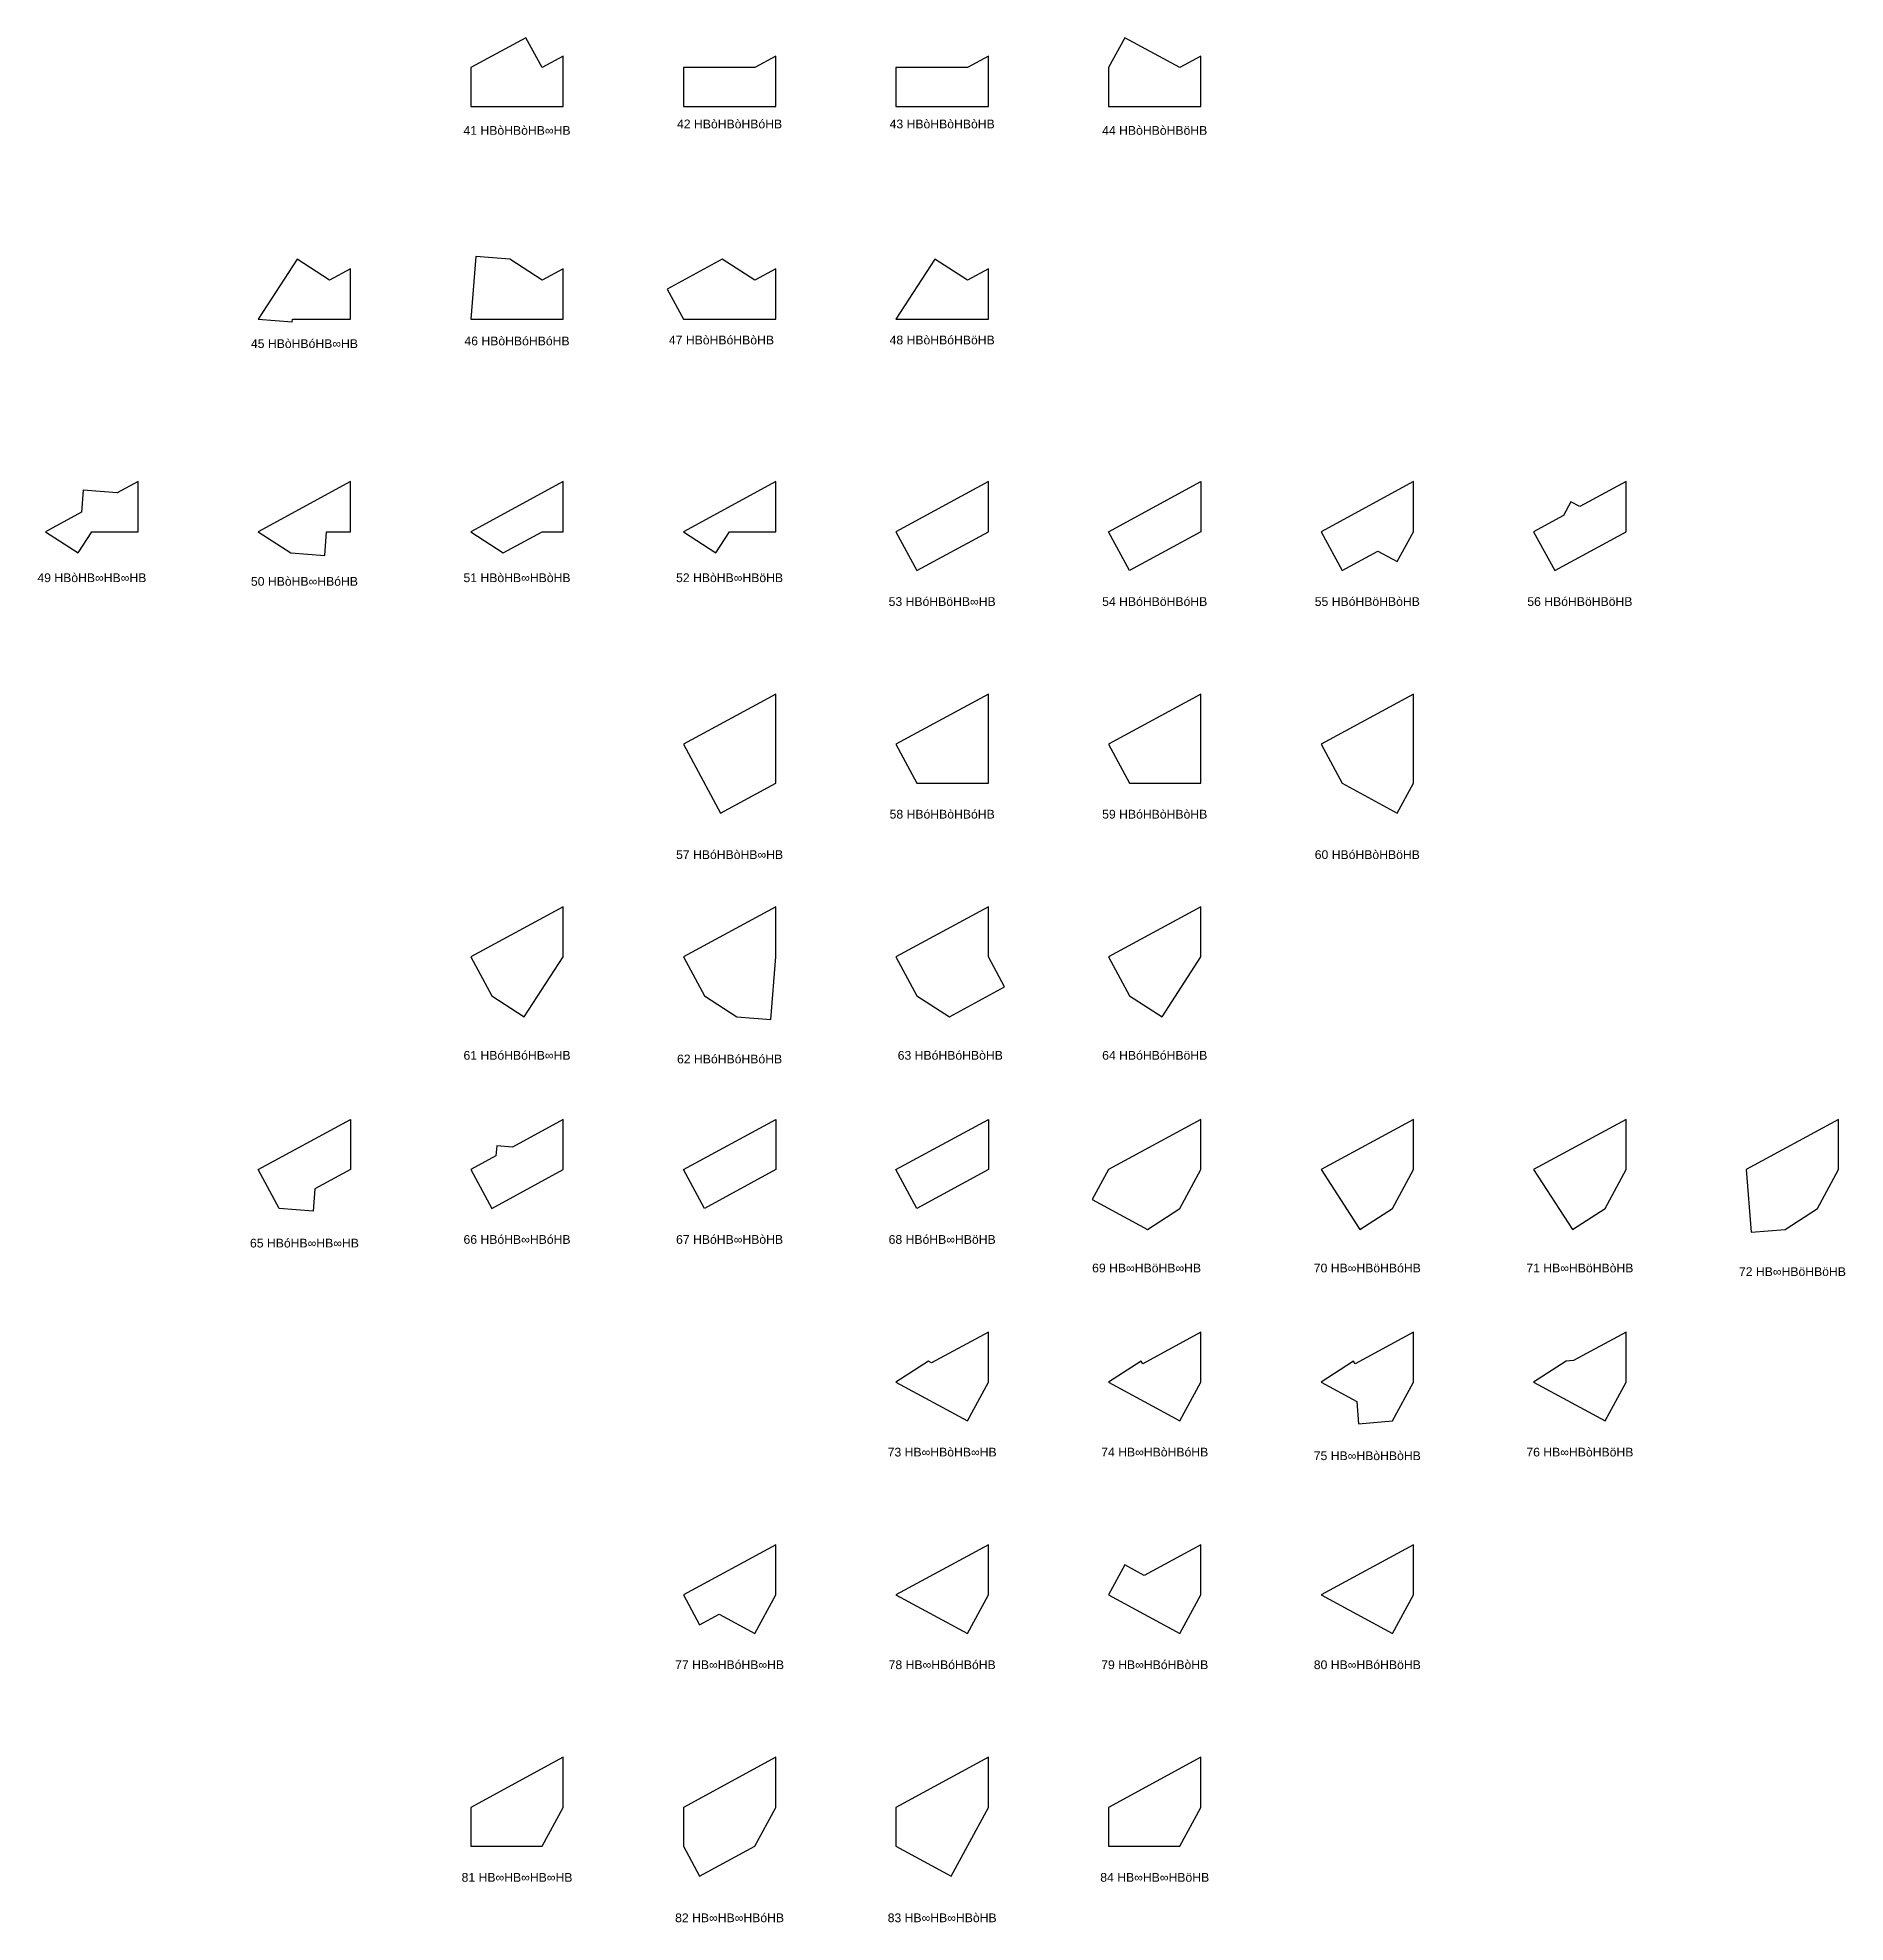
# Model space of a CAD drawing. Header units: millimetres. Extents: x 915202 to 1524453, y -2147646 to 62068.
# Drawn here: x 1264072 to 1490685, y -1274585 to -1038398 of the extents above; entities that cross this region are included whole.
import ezdxf
from ezdxf.enums import TextEntityAlignment as Align

# ---------------------------------------------------------------- set-up
doc = ezdxf.new("R2010")
doc.units = ezdxf.units.MM
doc.styles.add('Arial', font='arial_0.ttf')

msp = doc.modelspace()

# ---------------------------------------------------------------- texts
at = {"style": 'Arial'}
for s, p in [('42 HBòHBòHBóHB', (1350812, -1049209)), ('43 HBòHBòHBòHB', (1377461, -1049209)), ('41 HBòHBòHB∞HB', (1324164, -1050022)), ('44 HBòHBòHBöHB', (1404110, -1050022)), ('45 HBòHBóHB∞HB', (1297515, -1076739)), ('46 HBòHBóHBóHB', (1324164, -1076402)), ('47 HBòHBóHBòHB', (1349794, -1076283)), ('48 HBòHBóHBöHB', (1377461, -1076283)), ('49 HBòHB∞HB∞HB', (1270866, -1106080)), ('50 HBòHB∞HBóHB', (1297515, -1106536)), ('51 HBòHB∞HBòHB', (1324164, -1106080)), ('52 HBòHB∞HBöHB', (1350812, -1106080)), ('53 HBóHBöHB∞HB', (1377461, -1109064)), ('54 HBóHBöHBóHB', (1404110, -1109064)), ('55 HBóHBöHBòHB', (1430758, -1109064)), ('56 HBóHBöHBöHB', (1457407, -1109064)), ('58 HBóHBòHBóHB', (1377461, -1135713)), ('59 HBóHBòHBòHB', (1404110, -1135713)), ('57 HBóHBòHB∞HB', (1350812, -1140779)), ('60 HBóHBòHBöHB', (1430758, -1140779)), ('61 HBóHBóHB∞HB', (1324164, -1165935)), ('62 HBóHBóHBóHB', (1350812, -1166391)), ('63 HBóHBóHBòHB', (1378479, -1165935)), ('64 HBóHBóHBöHB', (1404110, -1165935)), ('65 HBóHB∞HB∞HB', (1297515, -1189466)), ('66 HBóHB∞HBóHB', (1324164, -1189010)), ('67 HBóHB∞HBòHB', (1350812, -1189010)), ('68 HBóHB∞HBöHB', (1377461, -1189010)), ('69 HB∞HBöHB∞HB', (1403092, -1192584)), ('70 HB∞HBöHBóHB', (1430758, -1192584)), ('71 HB∞HBöHBòHB', (1457407, -1192584)), ('72 HB∞HBöHBöHB', (1484056, -1193040)), ('73 HB∞HBòHB∞HB', (1377461, -1215659)), ('74 HB∞HBòHBóHB', (1404110, -1215659)), ('75 HB∞HBòHBòHB', (1430758, -1216115)), ('76 HB∞HBòHBöHB', (1457407, -1215659)), ('77 HB∞HBóHB∞HB', (1350812, -1242307)), ('78 HB∞HBóHBóHB', (1377461, -1242307)), ('79 HB∞HBóHBòHB', (1404110, -1242307)), ('80 HB∞HBóHBöHB', (1430758, -1242307)), ('81 HB∞HB∞HB∞HB', (1324164, -1268956)), ('84 HB∞HB∞HBöHB', (1404110, -1268956)), ('82 HB∞HB∞HBóHB', (1350812, -1274022)), ('83 HB∞HB∞HBòHB', (1377461, -1274022))]:
    msp.add_text(s, height=1095.21, dxfattribs=at).set_placement(p, align=Align.MIDDLE_CENTER)

# ---------------------------------------------------------------- linework, layer by layer
for points in [[(1329957, -1047008), (1329957, -1040720), (1327321, -1042150), (1325285, -1038398), (1318370, -1042150), (1318370, -1047008)], [(1409903, -1047008), (1409903, -1040720), (1407267, -1042150), (1400353, -1038398), (1398316, -1042150), (1398316, -1047008)], [(1345019, -1042150), (1345019, -1047008), (1356606, -1047008), (1356606, -1040720), (1353970, -1042150)], [(1371667, -1042150), (1371667, -1047008), (1383255, -1047008), (1383255, -1040720), (1380619, -1042150)], [(1295978, -1073994), (1296004, -1073657), (1303309, -1073657), (1303309, -1067368), (1300673, -1068799), (1296600, -1066152), (1291721, -1073657)], [(1329957, -1073657), (1329957, -1067368), (1327321, -1068799), (1323248, -1066152), (1318992, -1065814), (1318370, -1073657)], [(1356606, -1073657), (1356606, -1067368), (1353970, -1068799), (1349897, -1066152), (1342982, -1069904), (1345019, -1073657)], [(1376546, -1066152), (1371667, -1073657), (1383255, -1073657), (1383255, -1067368), (1380619, -1068799)], [(1269146, -1102953), (1270866, -1100305), (1276660, -1100305), (1276660, -1094017), (1274024, -1095448), (1269768, -1095110), (1269548, -1097876), (1265073, -1100305)], [(1303309, -1094017), (1291721, -1100305), (1295794, -1102953), (1300050, -1103290), (1300287, -1100305), (1303309, -1100305)], [(1329957, -1094017), (1318370, -1100305), (1322443, -1102953), (1327321, -1100305), (1329957, -1100305)], [(1349092, -1102953), (1350812, -1100305), (1356606, -1100305), (1356606, -1094017), (1345019, -1100305)], [(1374304, -1105163), (1383255, -1100305), (1383255, -1094017), (1371667, -1100305)], [(1398316, -1100305), (1409903, -1094017), (1409903, -1100305), (1400952, -1105163)], [(1436552, -1100305), (1436552, -1094017), (1424965, -1100305), (1427601, -1105163), (1432077, -1102734), (1434516, -1104058)], [(1454250, -1105163), (1463201, -1100305), (1463201, -1094017), (1457407, -1097161), (1456286, -1096553), (1455350, -1098277), (1451613, -1100305)], [(1356606, -1120666), (1345019, -1126954), (1349691, -1135564), (1356606, -1131812)], [(1383255, -1131812), (1383255, -1120666), (1371667, -1126954), (1374304, -1131812)], [(1409903, -1131812), (1409903, -1120666), (1398316, -1126954), (1400952, -1131812)], [(1436552, -1120666), (1424965, -1126954), (1427601, -1131812), (1434516, -1135564), (1436552, -1131812)], [(1325079, -1161108), (1329957, -1153603), (1329957, -1147314), (1318370, -1153603), (1321006, -1158460)], [(1356606, -1147314), (1345019, -1153603), (1347655, -1158460), (1351728, -1161108), (1355984, -1161445), (1356606, -1153603)], [(1383255, -1147314), (1371667, -1153603), (1374304, -1158460), (1378377, -1161108), (1385291, -1157355), (1383255, -1153603)], [(1405025, -1161108), (1409903, -1153603), (1409903, -1147314), (1398316, -1153603), (1400952, -1158460)], [(1298614, -1185447), (1294358, -1185109), (1291721, -1180251), (1303309, -1173963), (1303309, -1180251), (1298833, -1182680)], [(1321628, -1177266), (1321527, -1178538), (1318370, -1180251), (1321006, -1185109), (1329957, -1180251), (1329957, -1173963), (1323584, -1177421)], [(1345019, -1180251), (1356606, -1173963), (1356606, -1180251), (1347655, -1185109)], [(1371667, -1180251), (1383255, -1173963), (1383255, -1180251), (1374304, -1185109)], [(1409903, -1173963), (1398316, -1180251), (1396280, -1184004), (1403194, -1187756), (1407267, -1185109), (1409903, -1180251)], [(1429843, -1187756), (1433916, -1185109), (1436552, -1180251), (1436552, -1173963), (1424965, -1180251)], [(1456492, -1187756), (1460565, -1185109), (1463201, -1180251), (1463201, -1173963), (1451613, -1180251)], [(1489849, -1173963), (1478262, -1180251), (1478884, -1188094), (1483140, -1187756), (1487213, -1185109), (1489849, -1180251)], [(1380619, -1211758), (1383255, -1206900), (1383255, -1200612), (1376143, -1204471), (1375740, -1204253), (1371667, -1206900)], [(1402389, -1204253), (1398316, -1206900), (1407267, -1211758), (1409903, -1206900), (1409903, -1200612), (1402599, -1204576)], [(1429038, -1204253), (1424965, -1206900), (1429440, -1209329), (1429660, -1212095), (1433916, -1211758), (1436552, -1206900), (1436552, -1200612), (1429248, -1204576)], [(1456629, -1204178), (1455686, -1204253), (1451613, -1206900), (1460565, -1211758), (1463201, -1206900), (1463201, -1200612)], [(1347055, -1237301), (1349494, -1235977), (1353970, -1238406), (1356606, -1233549), (1356606, -1227260), (1345019, -1233549)], [(1383255, -1227260), (1371667, -1233549), (1380619, -1238406), (1383255, -1233549)], [(1398316, -1233549), (1407267, -1238406), (1409903, -1233549), (1409903, -1227260), (1402792, -1231120), (1400353, -1229796)], [(1424965, -1233549), (1433916, -1238406), (1436552, -1233549), (1436552, -1227260)], [(1318370, -1265055), (1327321, -1265055), (1329957, -1260197), (1329957, -1253909), (1318370, -1260197)], [(1356606, -1253909), (1345019, -1260197), (1345019, -1265055), (1347055, -1268808), (1353970, -1265055), (1356606, -1260197)], [(1383255, -1253909), (1371667, -1260197), (1371667, -1265055), (1378582, -1268808), (1383255, -1260197)], [(1398316, -1265055), (1407267, -1265055), (1409903, -1260197), (1409903, -1253909), (1398316, -1260197)]]:
    msp.add_lwpolyline(points, close=True)

msp.set_redraw_order([(e.dxf.handle, doc.entitydb.next_handle()) for e in msp.query("TEXT MTEXT ATTDEF DIMENSION ARC_DIMENSION")])  # texts and dimensions are drawn at this point

doc.saveas('drawing.dxf')
